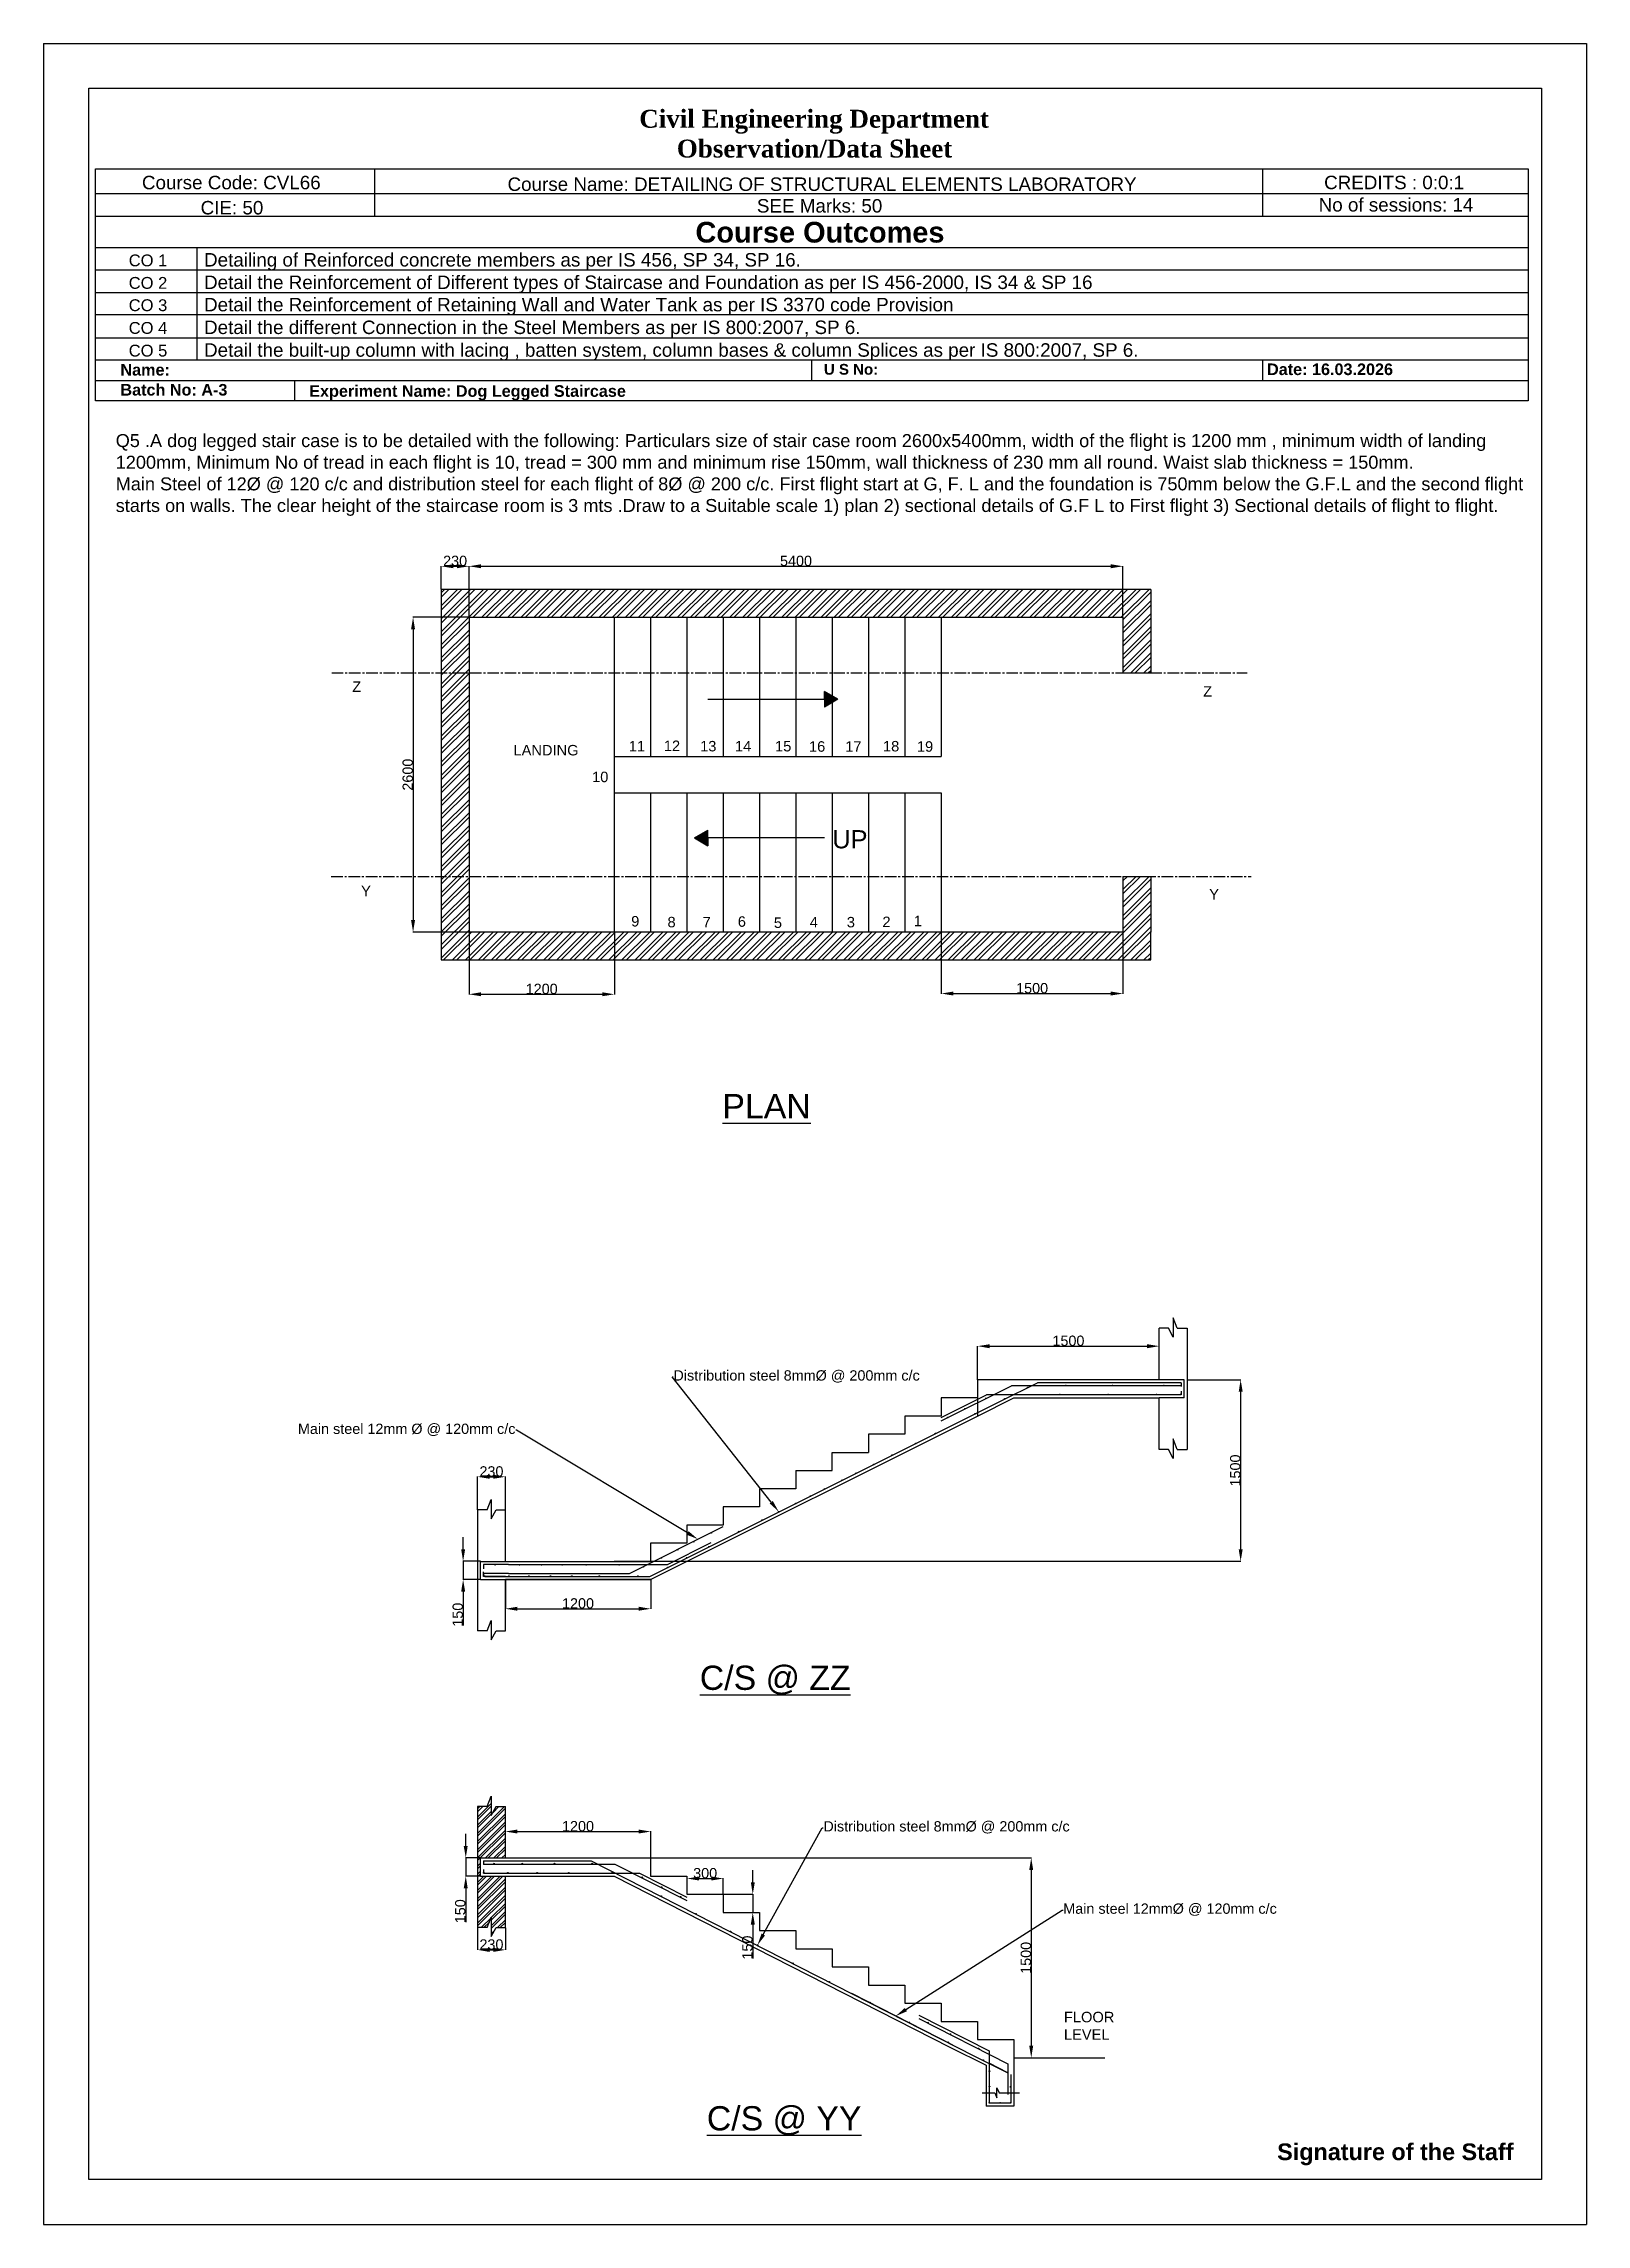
# Model space of a CAD drawing. Header units: millimetres. Extents: x 63881 to 155601, y 40204 to 62481.
# Drawn here: x 142861 to 155601, y 41035 to 59046 of the extents above; entities that cross this region are included whole.
import ezdxf
from ezdxf import colors
from ezdxf.entities.mleader import LeaderData, LeaderLine
from ezdxf.math import Vec2, Vec3

# ---------------------------------------------------------------- set-up
doc = ezdxf.new("R2010")
doc.units = ezdxf.units.MM
doc.linetypes.add('CENTER2', pattern=[28.575, 19.05, -3.175, 3.175, -3.175])
doc.styles.get("Standard").update_dxf_attribs({"font": 'arial.ttf'})
doc.dimstyles.new('ISO-25', dxfattribs={"dimtxt": 2.5, "dimasz": 2.5, "dimexe": 1.25, "dimexo": 0.625, "dimtad": 1, "dimtxsty": 'Standard', "dimcen": 2.5, "dimadec": 0, "dimazin": 0, "dimtfac": 1, "dimtmove": 0, "dimatfit": 3, "dimfxl": 1, "dimarcsym": 0})

msp = doc.modelspace()

# ---------------------------------------------------------------- texts
at = {"attachment_point": 1}
for s, width, gutter_width, heights, insert, char_height in [('\\pxqc;{\\fBookman Old Style|b0|i0|c0|p18;\\H1.16667x;         \\fBookman Old Style|b1|i0|c0|p18;\\H1.14285x;       Civil Engineering Department\\P               Observation/Data Sheet}', 5626.55278, 553.963, [0], (145995.431, 58499.001), 110.792582), ('Course Code: CVL66', 5204.99252, 555.866, [0], (143672.762, 57953.952), 111.17324), ('Course Name: DETAILING OF STRUCTURAL ELEMENTS LABORATORY', 5204.99252, 555.866, [0], (146691.944, 57940.321), 111.17324), ('CREDITS : 0:0:1', 5204.99252, 555.866, [0], (153435.489, 57954.661), 111.17324), ('CIE: 50', 5204.99252, 555.866, [0], (144157.348, 57746.189), 111.1732), ('SEE Marks: 50', 5204.99252, 555.866, [0], (148751.236, 57761.69), 111.17324), ('No of sessions: 14', 5204.99252, 555.866, [0], (153390.544, 57770.09), 111.17324), ('{\\fArial|b1|i0|c0|p34;Course Outcomes}', 5204.99252, 555.866, [0], (148244.032, 57573.592), 170.89435), ('CO 1', 4573.68853, 488.446, [0], (143563.647, 57304.09), 97.6892), ('Detailing of Reinforced concrete members as per IS 456, SP 34, SP 16.', 5204.99252, 555.866, [0], (144185.655, 57315.925), 111.17324), ('CO 2', 4573.68853, 488.446, [0], (143563.647, 57118.321), 97.6892), ('Detail the Reinforcement of Different types of Staircase and Foundation as per IS 456-2000, IS 34 & SP 16', 8994.1087, 555.866, [0], (144185.655, 57130.156), 111.173241), ('CO 3', 4573.68853, 488.446, [0], (143563.647, 56934.066), 97.6892), ('Detail the Reinforcement of Retaining Wall and Water Tank as per IS 3370 code Provision', 7838.99709, 555.866, [0], (144185.655, 56945.901), 111.17324), ('CO 4', 4573.68853, 488.446, [0], (143563.647, 56746.484), 97.6892), ('Detail the different Connection in the Steel Members as per IS 800:2007, SP 6.', 6850.15154, 555.866, [0], (144185.655, 56758.319), 111.17324), ('CO 5', 4573.68853, 488.446, [0], (143563.647, 56559.018), 97.6892), ('Detail the built-up column with lacing , batten system, column bases & column Splices as per IS 800:2007, SP 6.', 9230.38154, 555.866, [0], (144185.655, 56570.853), 111.173241), ('{\\fArial|b1|i0|c0|p34;Name: }', 5204.99252, 555.866, [0], (143494.94, 56399.821), 95.70083), ('{\\fArial|b1|i0|c0|p34;U S No: }', 5204.99252, 555.866, [0], (149304.532, 56400.181), 88.86506), ('{\\fArial|b1|i0|c0|p34;Date: 16.03.2026}', 5204.99252, 555.866, [0], (152963.989, 56404.003), 95.70083), ('{\\fArial|b1|i0|c0|p34;Batch No: A-3}', 5204.99252, 555.866, [0], (143494.94, 56234.738), 95.70083), ('{\\fArial|b1|i0|c0|p34;Experiment Name: Dog Legged Staircase}', 5204.99252, 555.866, [0], (145054.17, 56224.421), 95.70083), ('Q5 .A dog legged stair case is to be detailed with the following: Particulars size of stair case room 2600x5400mm, width of the flight is 1200 mm , minimum width of landing 1200mm, Minimum No of tread in each flight is 10, tread = 300 mm and minimum rise 150mm, wall thickness of 230 mm all round. Waist slab thickness = 150mm. \\PMain Steel of 12%%C @ 120 c/c and distribution steel for each flight of 8%%C @ 200 c/c. First flight start at G, F. L and the foundation is 750mm below the G.F.L and the second flight starts on walls. The clear height of the staircase room is 3 mts .Draw to a Suitable scale 1) plan 2) sectional details of G.F L to First flight 3) Sectional details of flight to flight.', 11716.83083, 535.978, [1466.479], (143456.071, 55820.66), 107.195547), ('Z', 139.33283, 432.706, [0], (145409.893, 53778.205), 86.541), ('Z', 209.04672, 432.706, [0], (152436.109, 53738.85), 86.541), ('LANDING', 231.28172, 432.706, [151.85], (146741.099, 53253.449), 86.5412), ('11', 94.24629, 432.706, [0], (147693.294, 53286.695), 86.5412), ('12', 94.24629, 432.706, [0], (147982.688, 53289.707), 86.5412), ('13', 94.24629, 432.706, [0], (148282.634, 53286.695), 86.5412), ('14', 94.24629, 432.706, [0], (148570.519, 53286.695), 86.5412), ('15', 94.24629, 432.706, [0], (148901.254, 53286.427), 86.5412), ('16', 94.24629, 432.706, [0], (149181.306, 53283.993), 86.5412), ('17', 94.24629, 432.706, [0], (149480.841, 53283.993), 86.5412), ('18', 94.24629, 432.706, [0], (149792.553, 53286.427), 86.5412), ('19', 94.24629, 432.706, [0], (150072.605, 53283.993), 86.5412), ('10', 94.24629, 432.706, [0], (147390.183, 53032.648), 86.5412), ('UP', 436.96133, 432.706, [0], (149373.789, 52549.635), 150), ('Y', 182.82423, 432.706, [0], (145482.694, 52090.135), 86.541), ('Y', 267.97014, 432.706, [0], (152486.501, 52063.305), 86.541), ('9', 94.24629, 432.706, [0], (147713.033, 51840.589), 86.541), ('8', 94.24629, 432.706, [0], (148012.864, 51833.456), 86.541), ('7', 94.24629, 432.706, [0], (148303.176, 51833.456), 86.541), ('6', 94.24629, 432.706, [0], (148593.487, 51838.212), 86.541), ('5', 94.24629, 432.706, [0], (148891.265, 51828.498), 86.541), ('4', 94.24629, 432.706, [0], (149187.735, 51833.237), 86.541), ('3', 94.24629, 432.706, [0], (149493.691, 51833.237), 86.541), ('2', 94.24629, 432.706, [0], (149787.789, 51835.607), 86.541), ('1', 94.24629, 432.706, [0], (150046.774, 51843.038), 86.541), ('{\\LPLAN}', 1795.8781, 432.706, [0], (148466.218, 50370.754), 200), ('{\\LC/S @ ZZ}', 1262.33053, 432.706, [0], (148279.62, 45649.29), 200), ('FLOOR^JLEVEL', 606.59299, 432.706, [0], (151286.831, 42790.327), 86.54118), ('{\\LC/S @ YY}', 1328.48392, 432.706, [0], (148337.665, 42011.003), 200), ('{\\fArial|b1|i0|c0|p34;Signature of the Staff}', 4208.32486, 449.427, [0], (153047.814, 41703.303), 138.17098)]:
    msp.add_mtext_dynamic_manual_height_columns(s, width=width, gutter_width=gutter_width, heights=heights, dxfattribs=dict(at, insert=insert, char_height=char_height))

# ---------------------------------------------------------------- blocks, each defined once
blk = doc.blocks.new('*U103')
at = {"color": 0, "linetype": 'CENTER2', "ltscale": 5, "transparency": 16777216}
blk.add_line((-3759, 0), (2144, 0), dxfattribs=at)
blk = doc.blocks.new('*U104')
at = {"color": 0, "linetype": 'CENTER2', "ltscale": 5, "transparency": 16777216}
blk.add_line((-3763, 0), (3833, 0), dxfattribs=at)
blk = doc.blocks.new('*D105')
at = {"color": 0, "lineweight": -2, "transparency": 16777216}
for p, q in [((146374, 54309), (146374, 54731)), ((146474, 54729), (151674, 54729)), ((151774, 54309), (151774, 54731))]:
    blk.add_line(p, q, dxfattribs=at)
at = {"color": 0, "transparency": 16777216}
for points in [[(146474, 54746), (146474, 54713), (146374, 54729)], [(151674, 54746), (151674, 54713), (151774, 54729)]]:
    blk.add_solid(points, dxfattribs=at)
at = {"layer": 'Defpoints', "color": 0, "transparency": 16777216}
for p in [(151774, 54729), (146374, 54308), (151774, 54308)]:
    blk.add_point(p, dxfattribs=at)
at = {"color": 0, "transparency": 16777216, "insert": (149074, 54773), "char_height": 85, "attachment_point": 5}
blk.add_mtext('5400', dxfattribs=at)
blk = doc.blocks.new('*D106')
at = {"color": 0, "lineweight": -2, "transparency": 16777216}
for p, q in [((146144, 54539), (146144, 54731)), ((146244, 54729), (146274, 54729)), ((146374, 54539), (146374, 54731))]:
    blk.add_line(p, q, dxfattribs=at)
at = {"color": 0, "transparency": 16777216}
for points in [[(146244, 54746), (146244, 54713), (146144, 54729)], [(146274, 54746), (146274, 54713), (146374, 54729)]]:
    blk.add_solid(points, dxfattribs=at)
at = {"layer": 'Defpoints', "color": 0, "transparency": 16777216}
for p in [(146374, 54729), (146144, 54538), (146374, 54538)]:
    blk.add_point(p, dxfattribs=at)
at = {"color": 0, "transparency": 16777216, "insert": (146259, 54773), "char_height": 85, "attachment_point": 5}
blk.add_mtext('230', dxfattribs=at)
blk = doc.blocks.new('*D107')
at = {"color": 0, "lineweight": -2, "transparency": 16777216}
for p, q in [((146373, 54308), (145911, 54308)), ((145912, 54208), (145912, 51808)), ((146373, 51708), (145911, 51708))]:
    blk.add_line(p, q, dxfattribs=at)
at = {"color": 0, "transparency": 16777216}
for points in [[(145895, 54208), (145928, 54208), (145912, 54308)], [(145895, 51808), (145928, 51808), (145912, 51708)]]:
    blk.add_solid(points, dxfattribs=at)
at = {"layer": 'Defpoints', "color": 0, "transparency": 16777216}
for p in [(146374, 54308), (145912, 51708), (146374, 51708)]:
    blk.add_point(p, dxfattribs=at)
at = {"color": 0, "transparency": 16777216, "insert": (145868, 53008), "char_height": 85, "attachment_point": 5, "rotation": 90}
blk.add_mtext('2600', dxfattribs=at)
blk = doc.blocks.new('*D108')
at = {"color": 0, "lineweight": -2, "transparency": 16777216}
for p, q in [((146374, 51708), (146374, 51193)), ((147574, 51708), (147574, 51193)), ((146474, 51194), (147474, 51194))]:
    blk.add_line(p, q, dxfattribs=at)
at = {"color": 0, "transparency": 16777216}
for points in [[(146474, 51211), (146474, 51178), (146374, 51194)], [(147474, 51211), (147474, 51178), (147574, 51194)]]:
    blk.add_solid(points, dxfattribs=at)
at = {"layer": 'Defpoints', "color": 0, "transparency": 16777216}
for p in [(146374, 51708), (147574, 51708), (147574, 51194)]:
    blk.add_point(p, dxfattribs=at)
at = {"color": 0, "transparency": 16777216, "insert": (146974, 51238), "char_height": 85, "attachment_point": 5}
blk.add_mtext('1200', dxfattribs=at)
blk = doc.blocks.new('*D109')
at = {"color": 0, "lineweight": -2, "transparency": 16777216}
for p, q in [((150274, 51708), (150274, 51199)), ((151774, 51708), (151774, 51199)), ((150374, 51200), (151674, 51200))]:
    blk.add_line(p, q, dxfattribs=at)
at = {"color": 0, "transparency": 16777216}
for points in [[(150374, 51217), (150374, 51184), (150274, 51200)], [(151674, 51217), (151674, 51184), (151774, 51200)]]:
    blk.add_solid(points, dxfattribs=at)
at = {"layer": 'Defpoints', "color": 0, "transparency": 16777216}
for p in [(150274, 51708), (151774, 51708), (151774, 51200)]:
    blk.add_point(p, dxfattribs=at)
at = {"color": 0, "transparency": 16777216, "insert": (151024, 51244), "char_height": 85, "attachment_point": 5}
blk.add_mtext('1500', dxfattribs=at)
blk = doc.blocks.new('*D110')
at = {"color": 0, "lineweight": -2, "transparency": 16777216}
for p, q in [((150574, 48011), (150574, 48289)), ((150674, 48288), (151974, 48288)), ((152074, 48011), (152074, 48289))]:
    blk.add_line(p, q, dxfattribs=at)
at = {"color": 0, "transparency": 16777216}
for points in [[(150674, 48304), (150674, 48271), (150574, 48288)], [(151974, 48304), (151974, 48271), (152074, 48288)]]:
    blk.add_solid(points, dxfattribs=at)
at = {"layer": 'Defpoints', "color": 0, "transparency": 16777216}
for p in [(152074, 48288), (150574, 48011), (152074, 48011)]:
    blk.add_point(p, dxfattribs=at)
at = {"color": 0, "transparency": 16777216, "insert": (151324, 48332), "char_height": 85, "attachment_point": 5}
blk.add_mtext('1500', dxfattribs=at)
blk = doc.blocks.new('*D111')
at = {"color": 0, "lineweight": -2, "transparency": 16777216}
for p, q in [((152304, 48011), (152748, 48011)), ((152746, 47911), (152746, 46611)), ((147874, 46511), (152748, 46511))]:
    blk.add_line(p, q, dxfattribs=at)
at = {"color": 0, "transparency": 16777216}
for points in [[(152730, 47911), (152763, 47911), (152746, 48011)], [(152730, 46611), (152763, 46611), (152746, 46511)]]:
    blk.add_solid(points, dxfattribs=at)
at = {"layer": 'Defpoints', "color": 0, "transparency": 16777216}
for p in [(152304, 48011), (147874, 46511), (152746, 46511)]:
    blk.add_point(p, dxfattribs=at)
at = {"color": 0, "transparency": 16777216, "insert": (152702, 47261), "char_height": 85, "attachment_point": 5, "rotation": 90}
blk.add_mtext('1500', dxfattribs=at)
blk = doc.blocks.new('*D112')
at = {"color": 0, "lineweight": -2, "transparency": 16777216}
for p, q in [((146444, 46936), (146444, 47211)), ((146544, 47209), (146574, 47209)), ((146674, 46936), (146674, 47211))]:
    blk.add_line(p, q, dxfattribs=at)
at = {"color": 0, "transparency": 16777216}
for points in [[(146544, 47226), (146544, 47193), (146444, 47209)], [(146574, 47226), (146574, 47193), (146674, 47209)]]:
    blk.add_solid(points, dxfattribs=at)
at = {"layer": 'Defpoints', "color": 0, "transparency": 16777216}
for p in [(146674, 47209), (146444, 46936), (146674, 46936)]:
    blk.add_point(p, dxfattribs=at)
at = {"color": 0, "transparency": 16777216, "insert": (146559, 47253), "char_height": 85, "attachment_point": 5}
blk.add_mtext('230', dxfattribs=at)
blk = doc.blocks.new('*D113')
at = {"color": 0, "lineweight": -2, "transparency": 16777216}
for p, q in [((146674, 46360), (146674, 46118)), ((147874, 46360), (147874, 46118)), ((146774, 46119), (147774, 46119))]:
    blk.add_line(p, q, dxfattribs=at)
at = {"color": 0, "transparency": 16777216}
for points in [[(146774, 46136), (146774, 46103), (146674, 46119)], [(147774, 46136), (147774, 46103), (147874, 46119)]]:
    blk.add_solid(points, dxfattribs=at)
at = {"layer": 'Defpoints', "color": 0, "transparency": 16777216}
for p in [(146674, 46361), (147874, 46361), (147874, 46119)]:
    blk.add_point(p, dxfattribs=at)
at = {"color": 0, "transparency": 16777216, "insert": (147274, 46163), "char_height": 85, "attachment_point": 5}
blk.add_mtext('1200', dxfattribs=at)
blk = doc.blocks.new('*D114')
at = {"color": 0, "lineweight": -2, "transparency": 16777216}
for p, q in [((146325, 46611), (146325, 46711)), ((146468, 46511), (146324, 46511)), ((146325, 46511), (146325, 46361)), ((146468, 46361), (146324, 46361)), ((146325, 46261), (146325, 45980))]:
    blk.add_line(p, q, dxfattribs=at)
at = {"color": 0, "transparency": 16777216}
for points in [[(146309, 46611), (146342, 46611), (146325, 46511)], [(146309, 46261), (146342, 46261), (146325, 46361)]]:
    blk.add_solid(points, dxfattribs=at)
at = {"layer": 'Defpoints', "color": 0, "transparency": 16777216}
for p in [(146469, 46511), (146325, 46361), (146469, 46361)]:
    blk.add_point(p, dxfattribs=at)
at = {"color": 0, "transparency": 16777216, "insert": (146281, 46070), "char_height": 85, "attachment_point": 5, "rotation": 90}
blk.add_mtext('150', dxfattribs=at)
blk = doc.blocks.new('*D115')
at = {"color": 0, "lineweight": -2, "transparency": 16777216}
for p, q in [((146674, 44062), (146674, 44281)), ((146774, 44279), (147774, 44279)), ((147874, 44062), (147874, 44281))]:
    blk.add_line(p, q, dxfattribs=at)
at = {"color": 0, "transparency": 16777216}
for points in [[(146774, 44296), (146774, 44263), (146674, 44279)], [(147774, 44296), (147774, 44263), (147874, 44279)]]:
    blk.add_solid(points, dxfattribs=at)
at = {"layer": 'Defpoints', "color": 0, "transparency": 16777216}
for p in [(147874, 44279), (146674, 44061), (147874, 44061)]:
    blk.add_point(p, dxfattribs=at)
at = {"color": 0, "transparency": 16777216, "insert": (147274, 44323), "char_height": 85, "attachment_point": 5}
blk.add_mtext('1200', dxfattribs=at)
blk = doc.blocks.new('*D116')
at = {"color": 0, "lineweight": -2, "transparency": 16777216}
for p, q in [((146444, 43485), (146444, 43301)), ((146674, 43485), (146674, 43301)), ((146544, 43302), (146574, 43302))]:
    blk.add_line(p, q, dxfattribs=at)
at = {"color": 0, "transparency": 16777216}
for points in [[(146544, 43319), (146544, 43285), (146444, 43302)], [(146574, 43319), (146574, 43285), (146674, 43302)]]:
    blk.add_solid(points, dxfattribs=at)
at = {"layer": 'Defpoints', "color": 0, "transparency": 16777216}
for p in [(146444, 43486), (146674, 43486), (146674, 43302)]:
    blk.add_point(p, dxfattribs=at)
at = {"color": 0, "transparency": 16777216, "insert": (146559, 43346), "char_height": 85, "attachment_point": 5}
blk.add_mtext('230', dxfattribs=at)
blk = doc.blocks.new('*D117')
at = {"color": 0, "lineweight": -2, "transparency": 16777216}
for p, q in [((146347, 44161), (146347, 44261)), ((146468, 44061), (146345, 44061)), ((146347, 44061), (146347, 43911)), ((146468, 43911), (146345, 43911)), ((146347, 43811), (146347, 43530))]:
    blk.add_line(p, q, dxfattribs=at)
at = {"color": 0, "transparency": 16777216}
for points in [[(146330, 44161), (146363, 44161), (146347, 44061)], [(146330, 43811), (146363, 43811), (146347, 43911)]]:
    blk.add_solid(points, dxfattribs=at)
at = {"layer": 'Defpoints', "color": 0, "transparency": 16777216}
for p in [(146469, 44061), (146347, 43911), (146469, 43911)]:
    blk.add_point(p, dxfattribs=at)
at = {"color": 0, "transparency": 16777216, "insert": (146302, 43621), "char_height": 85, "attachment_point": 5, "rotation": 90}
blk.add_mtext('150', dxfattribs=at)
blk = doc.blocks.new('*D118')
at = {"color": 0, "lineweight": -2, "transparency": 16777216}
for p, q in [((147874, 44061), (151018, 44061)), ((151017, 43961), (151017, 42511)), ((150874, 42411), (151018, 42411))]:
    blk.add_line(p, q, dxfattribs=at)
at = {"color": 0, "transparency": 16777216}
for points in [[(151000, 43961), (151033, 43961), (151017, 44061)], [(151000, 42511), (151033, 42511), (151017, 42411)]]:
    blk.add_solid(points, dxfattribs=at)
at = {"layer": 'Defpoints', "color": 0, "transparency": 16777216}
for p in [(147874, 44061), (150874, 42411), (151017, 42411)]:
    blk.add_point(p, dxfattribs=at)
at = {"color": 0, "transparency": 16777216, "insert": (150973, 43236), "char_height": 85, "attachment_point": 5, "rotation": 90}
blk.add_mtext('1500', dxfattribs=at)
blk = doc.blocks.new('*D119')
at = {"color": 0, "lineweight": -2, "transparency": 16777216}
for p, q in [((148174, 43762), (148174, 43893)), ((148274, 43891), (148374, 43891)), ((148474, 43762), (148474, 43893))]:
    blk.add_line(p, q, dxfattribs=at)
at = {"color": 0, "transparency": 16777216}
for points in [[(148274, 43908), (148274, 43875), (148174, 43891)], [(148374, 43908), (148374, 43875), (148474, 43891)]]:
    blk.add_solid(points, dxfattribs=at)
at = {"layer": 'Defpoints', "color": 0, "transparency": 16777216}
for p in [(148474, 43891), (148174, 43761), (148474, 43761)]:
    blk.add_point(p, dxfattribs=at)
at = {"color": 0, "transparency": 16777216, "insert": (148324, 43935), "char_height": 85, "attachment_point": 5}
blk.add_mtext('300', dxfattribs=at)
blk = doc.blocks.new('*D120')
at = {"color": 0, "lineweight": -2, "transparency": 16777216}
for p, q in [((148717, 43861), (148717, 43961)), ((148474, 43761), (148718, 43761)), ((148474, 43611), (148718, 43611)), ((148717, 43761), (148717, 43611)), ((148717, 43511), (148717, 43230))]:
    blk.add_line(p, q, dxfattribs=at)
at = {"color": 0, "transparency": 16777216}
for points in [[(148701, 43861), (148734, 43861), (148717, 43761)], [(148701, 43511), (148734, 43511), (148717, 43611)]]:
    blk.add_solid(points, dxfattribs=at)
at = {"layer": 'Defpoints', "color": 0, "transparency": 16777216}
for p in [(148474, 43761), (148474, 43611), (148717, 43611)]:
    blk.add_point(p, dxfattribs=at)
at = {"color": 0, "transparency": 16777216, "insert": (148673, 43321), "char_height": 85, "attachment_point": 5, "rotation": 90}
blk.add_mtext('150', dxfattribs=at)

# ---------------------------------------------------------------- dimensions: what is measured, and where the dimension line sits
for base, p1, p2, picture, middle in [((146373.789, 54729.328), (146143.789, 54538.129), (146373.789, 54538.129), '*D106', (146258.789, 54773.381)), ((151773.789, 54729.328), (146373.789, 54308.129), (151773.789, 54308.129), '*D105', (149073.789, 54773.352)), ((147573.789, 51194.41), (146373.789, 51708.129), (147573.789, 51708.129), '*D108', (146973.789, 51238.434)), ((151773.789, 51200.201), (150273.789, 51708.129), (151773.789, 51708.129), '*D109', (151023.789, 51244.225)), ((152073.789, 48287.548), (150573.789, 48010.68), (152073.789, 48010.68), '*D110', (151323.789, 48331.572)), ((146673.789, 47209.437), (146443.789, 46935.68), (146673.789, 46935.68), '*D112', (146558.789, 47253.489)), ((147873.789, 46119.233), (146673.789, 46360.68), (147873.789, 46360.68), '*D113', (147273.789, 46163.257)), ((147873.789, 44279.332), (146673.789, 44060.963), (147873.789, 44060.963), '*D115', (147273.789, 44323.356)), ((148473.789, 43891.383), (148173.789, 43760.963), (148473.789, 43760.963), '*D119', (148323.789, 43935.436)), ((146673.789, 43301.896), (146443.789, 43485.963), (146673.789, 43485.963), '*D116', (146558.789, 43345.949))]:
    dim = msp.add_linear_dim(base=base, p1=p1, p2=p2, dimstyle='ISO-25', override={"dimtxt": 85, "dimasz": 100})
    dim.commit()
    dim.dimension.update_dxf_attribs({"geometry": picture, "text_midpoint": middle})
for base, p1, p2, picture, middle in [((145911.79, 51708.129), (146373.789, 54308.129), (146373.789, 51708.129), '*D107', (145867.766, 53008.129)), ((152746.303, 46510.68), (152303.789, 48010.68), (147873.789, 46510.68), '*D111', (152702.279, 47260.68)), ((146325.4, 46360.68), (146468.789, 46510.68), (146468.789, 46360.68), '*D114', (146281.376, 46070.3)), ((146346.523, 43910.963), (146468.789, 44060.963), (146468.789, 43910.963), '*D117', (146302.5, 43620.584)), ((148717.231, 43610.963), (148473.789, 43760.963), (148473.789, 43610.963), '*D120', (148673.207, 43320.584))]:
    dim = msp.add_linear_dim(base=base, p1=p1, p2=p2, angle=90, dimstyle='ISO-25', override={"dimtxt": 85, "dimasz": 100})
    dim.commit()
    dim.dimension.update_dxf_attribs({"geometry": picture, "text_midpoint": middle})
dim = msp.add_linear_dim(base=(151016.595, 42410.963), p1=(147873.789, 44060.963), p2=(150873.789, 42410.963), angle=90, text='1500', dimstyle='ISO-25', override={"dimtxt": 85, "dimasz": 100})
dim.commit()
dim.dimension.update_dxf_attribs({"geometry": '*D118', "text_midpoint": (150972.572, 43235.963)})

# ---------------------------------------------------------------- hatches: boundary and pattern name
h = msp.add_hatch()
h.set_pattern_fill('ANSI32', color=256, scale=8)
h.set_pattern_definition([(45, (-34423.77, -77132.22), (-53.881537, 53.881537), []), (45, (-34387.85, -77132.22), (-53.881537, 53.881537), [])])
h.paths.add_polyline_path([(152003.789, 54538.129), (146143.789, 54538.129), (146143.789, 53848.129), (146373.789, 53848.129), (146373.789, 54308.129), (150503.789, 54308.129), (151773.789, 54308.129), (151773.789, 53848.129), (152003.789, 53848.129), (152003.789, 54308.129)])
h.paths.add_polyline_path([(146373.789, 53848.129), (146143.789, 53848.129), (146143.789, 52168.129), (146373.789, 52168.129)])
h.paths.add_polyline_path([(152003.789, 51708.129), (152003.789, 52168.129), (151773.789, 52168.129), (151773.789, 51708.129), (146373.789, 51708.129), (146373.789, 52168.129), (146143.789, 52168.129), (146143.789, 51478.129), (152003.789, 51478.129)])
at = {"true_color": 0x000000}
h = msp.add_hatch(color=18, dxfattribs=at)
h.dxf.hatch_style = 1
h.paths.add_polyline_path([(149309.809, 53695.621), (149309.809, 53630.621), (149309.809, 53565.621), (149419.809, 53630.621)])
h = msp.add_hatch(color=18, dxfattribs=at)
h.dxf.hatch_style = 1
h.paths.add_polyline_path([(148345.481, 52550.257), (148235.481, 52485.257), (148345.481, 52420.257), (148345.481, 52485.257)])
at = {"true_color": 0xffffff}
h = msp.add_hatch(dxfattribs=at)
h.set_pattern_fill('ANSI32', scale=5)
h.set_pattern_definition([(45, (-34423.77, -77132.22), (-33.67596, 33.67596), []), (45, (-34401.32, -77132.22), (-33.67596, 33.67596), [])])
h.paths.add_polyline_path([(146673.789, 43910.963), (146468.789, 43910.963), (146468.789, 44060.963), (146673.789, 44060.963), (146673.789, 44485.963), (146597.56, 44485.963), (146557.639, 44411.799), (146557.373, 44571.625), (146524.699, 44485.963), (146443.789, 44485.963), (146443.789, 43485.963), (146524.699, 43485.963), (146557.373, 43571.625), (146557.639, 43411.799), (146597.56, 43485.963), (146673.789, 43485.963)])

# ---------------------------------------------------------------- linework, layer by layer
for p, q in [((142860.76, 59045.747), (155601.32, 59045.747)), ((142860.76, 59045.747), (142860.76, 41034.734)), ((155601.32, 59045.747), (155601.32, 41034.734)), ((145593.077, 58011.59), (145593.077, 57617.006)), ((152927.414, 58011.59), (152927.414, 57617.006)), ((143288.517, 57806.748), (155120.577, 57806.748)), ((155120.577, 57617.006), (143288.517, 57617.006)), ((143288.517, 57362.285), (155120.577, 57362.285)), ((144124.923, 57362.285), (144124.923, 57173.533)), ((155120.577, 57173.533), (143288.517, 57173.533)), ((144124.923, 57173.533), (144124.923, 56990.746)), ((143288.517, 56990.746), (155120.577, 56990.746)), ((144124.923, 56990.746), (144124.923, 56805.022)), ((155120.577, 56805.022), (143288.517, 56805.022)), ((144124.923, 56805.022), (144124.923, 56615.582)), ((143288.517, 56615.582), (155120.577, 56615.582)), ((144124.923, 56615.582), (144124.923, 56430.09)), ((155120.577, 56430.09), (143288.517, 56430.09)), ((149203.611, 56264.473), (149203.611, 56430.09)), ((152930.504, 56264.473), (152930.504, 56430.09)), ((143288.517, 56264.473), (155120.577, 56264.473)), ((144936.071, 56095.689), (144936.071, 56264.473)), ((149309.809, 53630.621), (149309.809, 53695.621)), ((149419.809, 53630.621), (149309.809, 53695.621)), ((151773.789, 53848.129), (152003.789, 53848.129)), ((148345.481, 53630.621), (149309.809, 53630.621)), ((149309.809, 53630.621), (149309.809, 53565.621)), ((149419.809, 53630.621), (149309.809, 53565.621)), ((147573.789, 53158.129), (147573.789, 52858.129)), ((147573.789, 53158.129), (150273.789, 53158.129)), ((147573.789, 52858.129), (147573.789, 51708.129)), ((147573.789, 52858.129), (150273.789, 52858.129)), ((147873.789, 52858.129), (147873.789, 51708.129)), ((148173.789, 52858.129), (148173.789, 51708.129)), ((148473.789, 52858.129), (148473.789, 51708.129)), ((148773.789, 52858.129), (148773.789, 51708.129)), ((149073.789, 52858.129), (149073.789, 51708.129)), ((149373.789, 52858.129), (149373.789, 51708.129)), ((149673.789, 52858.129), (149673.789, 51708.129)), ((149973.789, 52858.129), (149973.789, 51708.129)), ((150273.789, 52858.129), (150273.789, 51708.129)), ((148235.481, 52485.257), (148345.481, 52550.257)), ((148235.481, 52485.257), (148345.481, 52420.257)), ((148345.481, 52485.257), (148345.481, 52550.257)), ((149309.809, 52485.257), (148345.481, 52485.257)), ((148345.481, 52485.257), (148345.481, 52420.257)), ((151773.789, 52168.129), (151773.789, 51708.129)), ((151773.789, 52168.129), (152003.789, 52168.129)), ((152003.789, 52168.129), (152003.789, 51708.129)), ((151773.789, 51708.129), (146373.789, 51708.129)), ((152003.789, 51478.129), (152003.789, 51708.129)), ((146143.789, 51478.129), (152003.789, 51478.129)), ((152073.789, 48010.68), (152073.789, 48435.68)), ((152150.018, 48435.68), (152073.789, 48435.68)), ((152222.879, 48435.68), (152303.789, 48435.68)), ((152303.789, 48435.68), (152303.789, 47435.68)), ((150273.789, 47670.675), (150853.8, 47960.68)), ((150873.789, 48010.68), (150573.789, 48010.68)), ((150573.789, 48010.68), (150573.789, 47860.68)), ((150573.789, 48010.68), (150573.789, 47710.68)), ((150767.887, 47835.68), (151067.887, 47985.68)), ((152253.789, 47960.68), (150853.8, 47960.68)), ((152073.789, 48010.68), (150873.789, 48010.68)), ((152253.789, 47985.68), (151067.887, 47985.68)), ((152278.789, 48010.68), (152073.789, 48010.68)), ((152253.789, 47985.68), (152253.789, 47955.68)), ((152253.789, 47915.68), (152253.789, 47885.68)), ((152278.789, 47860.68), (152278.789, 48010.68)), ((147867.887, 46385.68), (150767.887, 47835.68)), ((150273.789, 47698.625), (150647.898, 47885.68)), ((150573.789, 47860.68), (150273.789, 47860.68)), ((150273.789, 47860.68), (150273.789, 47710.68)), ((150573.789, 47710.68), (150873.789, 47860.68)), ((152253.789, 47885.68), (150647.898, 47885.68)), ((150873.789, 47860.68), (152073.789, 47860.68)), ((151050.68, 47885.68), (150888.538, 47885.68)), ((151250.68, 47885.68), (151050.68, 47885.68)), ((151450.68, 47885.68), (151250.68, 47885.68)), ((151650.68, 47885.68), (151450.68, 47885.68)), ((151850.68, 47885.68), (151650.68, 47885.68)), ((152050.68, 47885.68), (151850.68, 47885.68)), ((152250.645, 47885.68), (152050.645, 47885.68)), ((152073.789, 47435.68), (152073.789, 47860.68)), ((152278.789, 47860.68), (152073.789, 47860.68)), ((147873.789, 46360.68), (150573.789, 47710.68)), ((149973.789, 47560.68), (149673.789, 47560.68)), ((149673.789, 47560.68), (149673.789, 47410.68)), ((150273.789, 47710.68), (149973.789, 47710.68)), ((149973.789, 47710.68), (149973.789, 47560.68)), ((149373.789, 47260.68), (149373.789, 47410.68)), ((149373.789, 47410.68), (149673.789, 47410.68)), ((152150.018, 47435.68), (152073.789, 47435.68)), ((152222.879, 47435.68), (152303.789, 47435.68)), ((149073.789, 47260.68), (149073.789, 47110.68)), ((149073.789, 47260.68), (149373.789, 47260.68)), ((149073.789, 47110.68), (148773.789, 47110.68)), ((148773.789, 47110.68), (148773.789, 46960.68)), ((146443.789, 46935.68), (146443.789, 45935.68)), ((146524.699, 46935.68), (146443.789, 46935.68)), ((146597.56, 46935.68), (146673.789, 46935.68)), ((146673.789, 46510.68), (146673.789, 46935.68)), ((148773.789, 46960.68), (148473.789, 46960.68)), ((148473.789, 46960.68), (148473.789, 46810.68)), ((147697.898, 46410.68), (148473.789, 46798.625)), ((148173.789, 46660.68), (147873.789, 46660.68)), ((147873.789, 46660.68), (147873.789, 46510.68)), ((148011.986, 46485.68), (148374.321, 46666.848)), ((148473.789, 46810.68), (148173.789, 46810.68)), ((148173.789, 46810.68), (148173.789, 46660.68)), ((146468.789, 46360.68), (146468.789, 46510.68)), ((146468.789, 46510.68), (146673.789, 46510.68)), ((146698.789, 46485.68), (146493.789, 46485.68)), ((146493.789, 46485.68), (146493.789, 46450.251)), ((146673.789, 46510.68), (147573.789, 46510.68)), ((146698.789, 46485.68), (148011.986, 46485.68)), ((147873.789, 46510.68), (147573.789, 46510.68)), ((147573.789, 46510.68), (147873.789, 46510.68)), ((146468.789, 46360.68), (146673.789, 46360.68)), ((146493.789, 46385.68), (146493.789, 46423.18)), ((146493.789, 46410.68), (146493.789, 46385.68)), ((146698.789, 46410.68), (146493.789, 46410.68)), ((146493.789, 46385.68), (146493.789, 46398.753)), ((146673.789, 46385.68), (146493.789, 46385.68)), ((146503.534, 46385.68), (146703.534, 46385.68)), ((146673.789, 46385.68), (147867.887, 46385.68)), ((146673.789, 45935.68), (146673.789, 46360.68)), ((146673.789, 46360.68), (147873.789, 46360.68)), ((147873.789, 46360.68), (146673.789, 46360.68)), ((146698.789, 46410.68), (147697.898, 46410.68)), ((146524.699, 45935.68), (146443.789, 45935.68)), ((146597.56, 45935.68), (146673.789, 45935.68)), ((146443.789, 44485.963), (146443.789, 43485.963)), ((146524.699, 44485.963), (146443.789, 44485.963)), ((146597.56, 44485.963), (146673.789, 44485.963)), ((146673.789, 44060.963), (146673.789, 44485.963)), ((146468.789, 43910.963), (146468.789, 44060.963)), ((146468.789, 44060.963), (146673.789, 44060.963)), ((146493.789, 44035.963), (147383.53, 44035.963)), ((146493.789, 44035.963), (146493.789, 44005.963)), ((146493.789, 44010.963), (147579.137, 44010.963)), ((146493.789, 43965.963), (146493.789, 43935.963)), ((146673.789, 44060.963), (147873.789, 44060.963)), ((147383.53, 44035.963), (150548.789, 42423.183)), ((147579.137, 44010.963), (148172.457, 43708.652)), ((147873.789, 44060.963), (147873.789, 43910.963)), ((146468.789, 43910.963), (146673.789, 43910.963)), ((146493.789, 43935.963), (147781.4, 43935.963)), ((146673.789, 43485.963), (146673.789, 43910.963)), ((146673.789, 43910.963), (147573.789, 43910.963)), ((147573.789, 43910.963), (150343.789, 42499.578)), ((147781.4, 43935.963), (148172.457, 43736.71)), ((147873.789, 43910.963), (148173.789, 43910.963)), ((148173.789, 43910.963), (148173.789, 43760.963)), ((148173.789, 43760.963), (148473.789, 43760.963)), ((148473.789, 43760.963), (148473.789, 43610.963)), ((148473.789, 43610.963), (148773.789, 43610.963)), ((148773.789, 43610.963), (148773.789, 43460.963)), ((146524.699, 43485.963), (146443.789, 43485.963)), ((146597.56, 43485.963), (146673.789, 43485.963)), ((148773.789, 43460.963), (149073.789, 43460.963)), ((149073.789, 43460.963), (149073.789, 43310.963)), ((149073.789, 43310.963), (149373.789, 43310.963)), ((149373.789, 43310.963), (149373.789, 43160.963)), ((149373.789, 43160.963), (149673.789, 43160.963)), ((149673.789, 43160.963), (149673.789, 43010.963)), ((150368.789, 42514.898), (149533.923, 42940.283)), ((149673.789, 43010.963), (149973.789, 43010.963)), ((149973.789, 43010.963), (149973.789, 42860.963)), ((149973.789, 42860.963), (150273.789, 42860.963)), ((150089.239, 42762.918), (150668.789, 42467.623)), ((150089.239, 42734.86), (150823.789, 42360.588)), ((150273.789, 42860.963), (150273.789, 42710.963)), ((150273.789, 42710.963), (150573.789, 42710.963)), ((150573.789, 42710.963), (150573.789, 42560.963)), ((150573.789, 42560.963), (150873.789, 42560.963)), ((150873.789, 42560.963), (150873.789, 42410.963)), ((150873.789, 42560.963), (150873.789, 42410.963)), ((150343.789, 42499.578), (150643.789, 42349.578)), ((150548.789, 42423.183), (150823.789, 42285.921)), ((150643.789, 42349.578), (150643.789, 42010.963)), ((150668.789, 42467.623), (150668.789, 42035.963)), ((150823.789, 42285.921), (150668.789, 42364.898)), ((150823.789, 42360.588), (150823.789, 42108.328)), ((150873.789, 42410.963), (150873.789, 42010.963)), ((150873.789, 42410.963), (151625.023, 42410.963)), ((150733.916, 42079.312), (150733.916, 42163.84)), ((150733.916, 42163.84), (150752.555, 42121.576)), ((150848.789, 42273.183), (150848.789, 42035.963)), ((150612.768, 42121.576), (150715.995, 42121.576)), ((150873.789, 42010.963), (150643.789, 42010.963)), ((150848.789, 42035.963), (150668.789, 42035.963)), ((150715.995, 42121.576), (150733.916, 42079.312)), ((150752.555, 42121.576), (150921.015, 42121.576)), ((142860.76, 41034.734), (155601.32, 41034.734))]:
    msp.add_line(p, q)
at = {"ltscale": 10}
for p, q in [((146143.789, 54538.129), (146143.789, 51478.129)), ((152003.789, 54538.129), (146143.789, 54538.129)), ((152003.789, 54538.129), (152003.789, 54308.129)), ((146373.789, 54308.129), (146373.789, 51708.129)), ((146373.789, 54308.129), (150503.789, 54308.129)), ((147573.789, 54308.129), (147573.789, 53158.129)), ((147873.789, 54308.129), (147873.789, 53158.129)), ((148173.789, 54308.129), (148173.789, 53158.129)), ((148473.789, 54308.129), (148473.789, 53158.129)), ((148773.789, 54308.129), (148773.789, 53158.129)), ((149073.789, 54308.129), (149073.789, 53158.129)), ((149373.789, 54308.129), (149373.789, 53657.815)), ((149673.789, 54308.129), (149673.789, 53158.129)), ((149973.789, 54308.129), (149973.789, 53158.129)), ((150273.789, 54308.129), (150273.789, 53158.129)), ((150503.789, 54308.129), (151773.789, 54308.129)), ((151773.789, 54308.129), (151773.789, 53848.129)), ((152003.789, 54308.129), (152003.789, 53848.129)), ((149373.789, 53603.428), (149373.789, 53158.129))]:
    msp.add_line(p, q, dxfattribs=at)
at = {"linetype": 'CENTER2', "ltscale": 5}
msp.add_line((151142.289, 53848.129), (152801.172, 53848.129), dxfattribs=at)
for points in [[(143233.781, 58677.447), (155230.549, 58677.447), (155230.549, 41405.596), (143233.781, 41405.596)], [(143288.517, 58011.59), (155120.577, 58011.59), (155120.577, 56095.689), (143288.517, 56095.689)]]:
    msp.add_lwpolyline(points, close=True)
for points in [[(152222.879, 48435.68), (152190.205, 48521.342), (152189.939, 48361.515), (152150.018, 48435.68)], [(152222.879, 47435.68), (152190.205, 47521.342), (152189.939, 47361.515), (152150.018, 47435.68)], [(146524.699, 46935.68), (146557.373, 47021.342), (146557.639, 46861.515), (146597.56, 46935.68)], [(146524.699, 45935.68), (146557.373, 46021.342), (146557.639, 45861.515), (146597.56, 45935.68)], [(146524.699, 44485.963), (146557.373, 44571.625), (146557.639, 44411.799), (146597.56, 44485.963)], [(146524.699, 43485.963), (146557.373, 43571.625), (146557.639, 43411.799), (146597.56, 43485.963)]]:
    msp.add_lwpolyline(points)
for centre in [(150987.905, 47947.146), (151303.503, 47963.595), (151688.098, 47963.595), (152112.237, 47963.595), (150469.434, 47769.955), (150553.06, 47729.724), (150643.573, 47857.024), (150798.456, 47852.422), (150882.055, 47888.595), (151251.877, 47888.595), (151651.004, 47888.595), (152050.68, 47888.595), (152250.645, 47888.595), (150225.611, 47565.999), (150326.942, 47698.709), (149868.884, 47387.636), (150064.123, 47485.255), (149569.617, 47238.002), (149716.366, 47311.377), (149193.277, 47049.832), (149310.801, 47108.594), (149453.68, 47180.034), (148794.814, 46850.601), (148931.666, 46920.791), (149071.553, 46988.97), (148229.517, 46673.052), (148374.19, 46745.543), (148601.886, 46755.949), (146589.224, 46482.74), (146790.121, 46481.784), (146971.489, 46482.648), (147143.636, 46482.295), (147341.521, 46482.083), (147613.842, 46481.095), (147962.375, 46539.393), (148097.475, 46606.826), (148170.694, 46540.349), (148355.009, 46630.698), (146503.534, 46388.595), (146703.447, 46388.595), (146868.999, 46388.595), (147046.24, 46388.595), (147222.498, 46388.595), (147450.084, 46388.595), (147769.14, 46388.595), (147812.894, 46464.665), (148015.47, 46460.929), (146580.699, 44013.879), (146813.501, 44013.879), (147079.101, 44013.879), (147390.904, 44013.879), (146496.704, 43938.879), (146694.544, 43938.879), (146937.201, 43938.879), (147197.172, 43938.879), (147556.03, 43938.879), (147803.364, 43901.115), (147963.354, 43819.596), (147960.36, 43746.455), (148119.891, 43739.836), (148246.273, 43600.774), (148533.083, 43454.637), (148755.714, 43341.201), (149049.687, 43191.415), (149348.506, 43039.159), (149683.469, 42868.487), (150010.243, 42701.987), (150164.008, 42701.164), (150330.878, 42538.615), (150349.012, 42606.9), (150581.735, 42488.322), (150619.952, 42392.034), (150671.704, 42299.545), (150671.704, 42174.731), (150845.546, 42169.793), (150671.704, 42038.879), (150759.118, 42038.879), (150845.574, 42038.879)]:
    msp.add_circle(centre, 2.915)

# ---------------------------------------------------------------- block references
for name, p in [('*U103', (148998.789, 53848.129)), ('*U104', (148998.789, 52168.129))]:
    msp.add_blockref(name, p, dxfattribs=at)

msp.set_redraw_order([(e.dxf.handle, doc.entitydb.next_handle()) for e in msp.query("TEXT MTEXT ATTDEF DIMENSION ARC_DIMENSION")])  # texts and dimensions are drawn at this point

# ---------------------------------------------------------------- leaders
ml = msp.add_multileader_mtext('Standard')
ml.set_content('Distribution steel 8mm%%C @ 200mm c/c', color=256)
ml.set_leader_properties()
ml.build(insert=Vec2(0, 0))
ml.multileader.update_dxf_attribs({"arrow_head_size": 100})
ctx = ml.context
ctx.base_point, ctx.char_height, ctx.arrow_head_size, ctx.plane_origin = Vec3(148060.022, 48033.896), 85, 100, Vec3(148931.666, 46920.791)
notes = []
notes.append((ctx, [(0, (1, 1, 0), (148052.022, 48033.896), (1, 0), 8, [(0, [(148931.666, 46920.791)], 0, [])])]))
ctx.mtext.insert, ctx.mtext.flow_direction = Vec3(148062.022, 48088.891), 5
ml = msp.add_multileader_mtext('Standard')
ml.set_content('Main steel 12mm %%C @ 120mm c/c', color=256)
ml.set_leader_properties()
ml.build(insert=Vec2(0, 0))
ml.multileader.update_dxf_attribs({"arrow_head_size": 100})
ctx = ml.context
ctx.base_point, ctx.char_height, ctx.arrow_head_size, ctx.plane_origin = Vec3(144968.491, 47593.024), 85, 100, Vec3(148264.194, 46693.828)
ctx.text_align_type = 2
notes.append((ctx, [(1, (1, 1, 0), (146767.23, 47593.024), (-1, 0), 8, [(0, [(148264.194, 46693.828)], 0, [])])]))
ctx.mtext.insert, ctx.mtext.alignment, ctx.mtext.flow_direction = Vec3(146757.23, 47648.019), 3, 5
ml = msp.add_multileader_mtext('Standard')
ml.set_content('Distribution steel 8mm%%C @ 200mm c/c', color=256)
ml.set_leader_properties()
ml.build(insert=Vec2(0, 0))
ml.multileader.update_dxf_attribs({"arrow_head_size": 100})
ctx = ml.context
ctx.base_point, ctx.char_height, ctx.arrow_head_size, ctx.plane_origin = Vec3(149298.235, 44309.791), 85, 100, Vec3(148755.714, 43341.201)
notes.append((ctx, [(0, (1, 1, 0), (149290.235, 44309.791), (1, 0), 8, [(0, [(148755.714, 43341.201)], 0, [])])]))
ctx.mtext.insert, ctx.mtext.flow_direction = Vec3(149300.235, 44364.786), 5
ml = msp.add_multileader_mtext('Standard')
ml.set_content('Main steel 12mm%%C @ 120mm c/c', color=256)
ml.set_leader_properties()
ml.build(insert=Vec2(0, 0))
ml.multileader.update_dxf_attribs({"arrow_head_size": 100})
ctx = ml.context
ctx.base_point, ctx.char_height, ctx.arrow_head_size, ctx.plane_origin = Vec3(151279.231, 43630.123), 85, 100, Vec3(149897.546, 42755.008)
notes.append((ctx, [(0, (1, 1, 0), (151271.231, 43630.123), (1, 0), 8, [(0, [(149897.546, 42755.008)], 0, [])])]))
ctx.mtext.insert, ctx.mtext.flow_direction = Vec3(151281.231, 43685.118), 5
for ctx, leaders in notes:
    for number, flags, end, landing, length, lines in leaders:
        leader = LeaderData()
        leader.index, (leader.has_last_leader_line, leader.has_dogleg_vector, leader.attachment_direction) = number, flags
        leader.last_leader_point, leader.dogleg_vector, leader.dogleg_length = Vec3(end), Vec3(landing), length
        for number, points, colour, breaks in lines:
            line = LeaderLine()
            line.index, line.vertices, line.color, line.breaks = number, Vec3.list(points), colors.encode_raw_color(colour), breaks
            leader.lines.append(line)
        ctx.leaders.append(leader)

doc.saveas('drawing.dxf')
